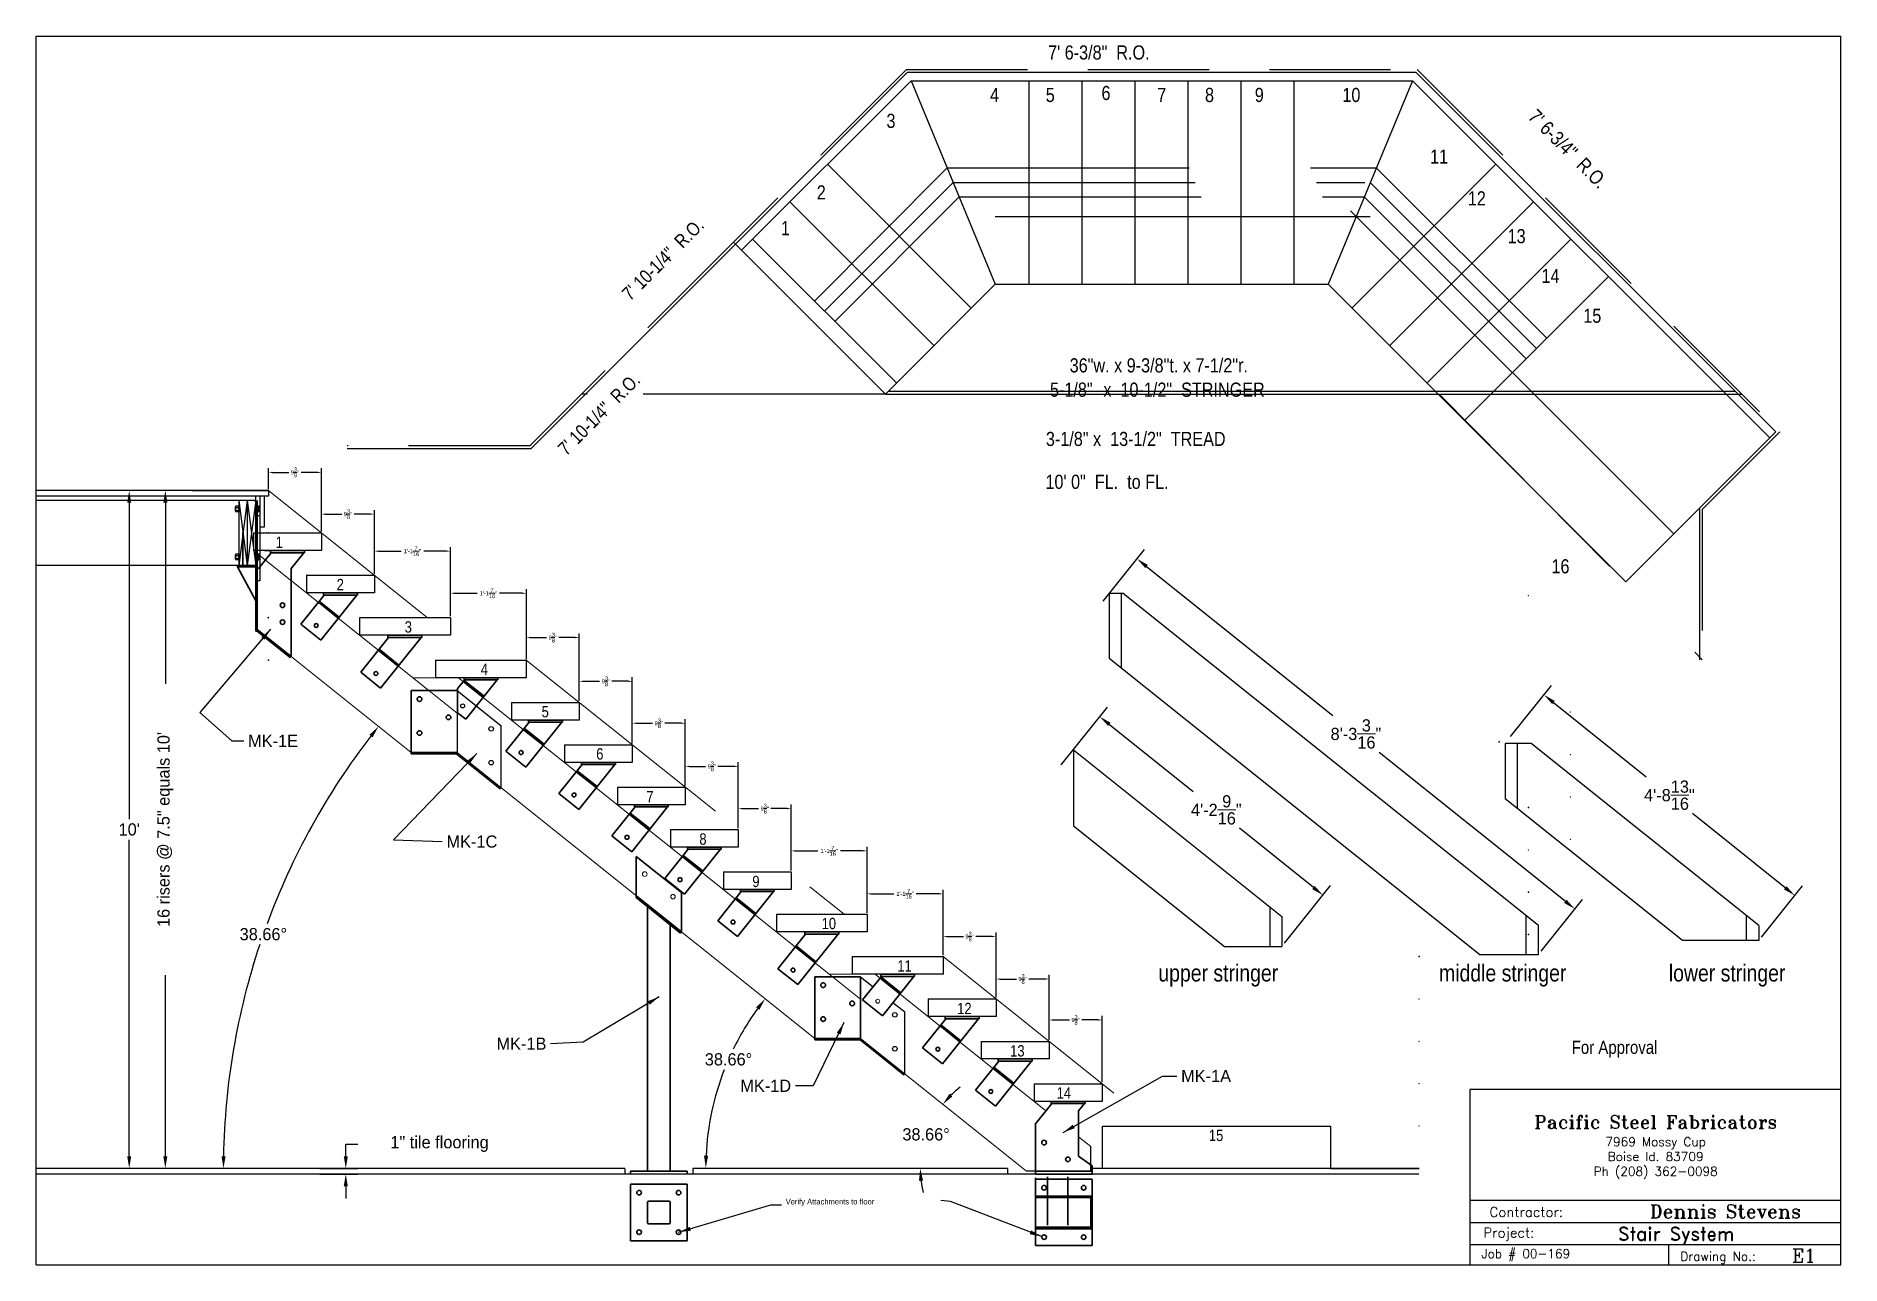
# Paper-space layout 'Sheet E1' of a CAD drawing. Extents: x 0 to 34.5, y 0 to 23.5.
# The model-space entities are those that its viewports show. They can reach past a viewport. Long polylines and large blocks are cut down to what shows.
import ezdxf

# ---------------------------------------------------------------- set-up
doc = ezdxf.new("R2010")
doc.units = 0
doc.header["$LTSCALE"] = 2
doc.header["$MEASUREMENT"] = 0
for name, pattern in [('CENTER', [2, 1.25, -0.25, 0.25, -0.25]), ('DASHDOTX2', [2, 1, -0.5, 0, -0.5]), ('DASHED', [0.75, 0.5, -0.25]), ('HIDDEN', [0.375, 0.25, -0.125]), ('PHANTOM', [2.5, 1.25, -0.25, 0.25, -0.25, 0.25, -0.25])]:
    doc.linetypes.add(name, pattern=pattern)
doc.layers.get('0').update_dxf_attribs({"linetype": 'CONTINUOUS'})
for name, color, linetype in [('BORDERS', 5, 'CONTINUOUS'), ('STAIRDETAIL', 7, 'CONTINUOUS'), ('STAIRTREADS', 6, 'CONTINUOUS'), ('TITLE', 4, 'CONTINUOUS')]:
    doc.layers.add(name, color=color, linetype=linetype)
for name, color, linetype, lineweight in [('Glb stringer', 7, 'CONTINUOUS', 18), ('Grid Verticle', 120, 'CONTINUOUS', 18), ('Stair_dimentions', 5, 'CONTINUOUS', 15), ('Stair_Steel', 5, 'CONTINUOUS', 35), ('Stairclips', 1, 'CONTINUOUS', 35)]:
    doc.layers.add(name, color=color, linetype=linetype, lineweight=lineweight)
doc.layers.get('0').off()
doc.layers.get('0').freeze()
doc.styles.add('ARCHENT', font='technical.ttf')
doc.dimstyles.get("Standard").update_dxf_attribs({"dimtxt": 0.18, "dimasz": 0.18, "dimexe": 0.18, "dimexo": 0.0625, "dimgap": 0.09, "dimtad": 0, "dimtih": 1, "dimtoh": 1, "dimdec": 4, "dimzin": 0, "dimdsep": 46, "dimtxsty": 'Standard', "dimcen": 0.09, "dimadec": 0, "dimazin": 0, "dimtfac": 1, "dimtdec": 4, "dimtofl": 0, "dimtmove": 0, "dimatfit": 3, "dimfxl": 1, "dimtolj": 1, "dimtzin": 0, "dimarcsym": 0})

psp = doc.layouts.new('Sheet E1')

# ---------------------------------------------------------------- texts
at = {"layer": 'Stair_dimentions', "linetype": 'Continuous', "insert": (29.354, 4.286), "char_height": 0.25, "attachment_point": 1, "style": 'ARCHENT'}
psp.add_mtext('For Approval', dxfattribs=at)
at = {"layer": 'TITLE'}
for s, insert, char_height, width, attachment_point in [('{\\Fromant.shx;Pacific Steel Fabricators \\P\\H0.6792x;7969 Mossy Cup\\PBoise Id. 83709\\PPh (208) 362-0098}', (30.959, 2.253), 0.25, 5.9375, 5), ('\\Fromanc.shx;Contractor:', (28.486, 1.012), 0.1875, 3.875, 5), ('{\\Fromant.shx;Dennis Stevens}', (30.849, 1.152), 0.25588, 5.375, 1), ('\\Fromanc.shx;Project:', (27.665, 0.71), 0.1875, 9.8125, 1), ('{\\Fromand.shx;Stair System}', (30.24, 0.723), 0.25588, 5.375, 1), ('{\\Fromanc.shx;Job # 00-169}', (27.63, 0.3), 0.1698, 4.6875, 1), ('\\Fromanc.shx;Drawing No.:', (31.43, 0.249), 0.16994, 2.5625, 1), ('{\\Fromanc.shx;E1}', (33.568, 0.309), 0.25492, 2.5625, 1)]:
    psp.add_mtext(s, dxfattribs=dict(at, insert=insert, char_height=char_height, width=width, attachment_point=attachment_point))

msp = doc.modelspace()

# ---------------------------------------------------------------- texts
at = {"layer": 'Glb stringer', "linetype": 'Continuous', "char_height": 3, "attachment_point": 1, "style": 'ARCHENT'}
for s, insert in [('upper stringer', (357.76299, -584.16665)), ('middle stringer', (407.4273, -584.16665)), ('lower stringer', (448.09362, -584.16665))]:
    msp.add_mtext(s, dxfattribs=dict(at, insert=insert))
at = {"layer": 'Stair_dimentions', "linetype": 'Continuous'}
for s, insert, char_height, attachment_point in [('MK-1E', (196.69921, -543.49151), 2.16, 1), ('MK-1C', (231.80753, -561.31397), 2.16, 1), ('MK-1B', (249.47775, -599.25776), 2.16, 9), ('MK-1A', (361.79711, -602.81744), 2.16, 1), ('MK-1D', (292.77852, -606.7092), 2.16, 9), ('Verify Attachments to floor', (291.81748, -625.63586), 1, 1)]:
    msp.add_mtext(s, dxfattribs=dict(at, insert=insert, char_height=char_height, attachment_point=attachment_point))
at = {"layer": 'STAIRDETAIL', "color": 7, "linetype": 'Continuous', "char_height": 2.5, "attachment_point": 1, "style": 'ARCHENT'}
for s, insert in [('7\' 6-3/8"  R.O.', (338.25263, -421.45668)), ('36"w. x 9-3/8"t. x 7-1/2"r.', (342.07235, -476.84645)), ('5-1/8"\\H6; \\H2.5;x  10-1/2"  STRINGER', (338.58268, -481.14719)), ('\\C7;3-1/8" x  13-1/2"  TREAD', (337.86534, -489.86846)), ('10\' 0"  FL.  to FL.', (337.78462, -497.4606))]:
    msp.add_mtext(s, dxfattribs=dict(at, insert=insert))
at = {"layer": 'STAIRDETAIL', "color": 7, "linetype": 'Continuous', "char_height": 2.5, "width": 11.25, "attachment_point": 1, "style": 'ARCHENT'}
for s, insert in [('4', (327.97076, -428.97983)), ('5', (337.8352, -428.97983)), ('6', (347.69964, -428.62779)), ('7', (357.56408, -428.97983)), ('8', (366.01931, -428.97983)), ('9', (374.82685, -428.97983)), ('10', (390.3281, -428.97983)), ('3', (309.65109, -433.55641)), ('11', (405.82937, -439.8932)), ('2', (297.32055, -446.23)), ('12', (412.52309, -447.28613)), ('1', (290.97912, -452.5668)), ('13', (419.56912, -453.97497)), ('14', (425.55825, -461.01586)), ('15', (432.95657, -468.05674)), ('16', (427.31976, -512.41432))]:
    msp.add_mtext(s, dxfattribs=dict(at, insert=insert))
at = {"layer": 'STAIRDETAIL', "color": 7, "linetype": 'Continuous', "attachment_point": 1, "style": 'ARCHENT'}
for s, insert, char_height, rotation in [('7\' 6-3/4"  R.O.', (424.77345, -432.53868), 2.5, 315), ('7\' 10-1/4"  R.O.', (262.60783, -465.09965), 2.4, 45), ('7\' 10-1/4"  R.O.', (251.29102, -492.52287), 2.4, 45)]:
    msp.add_mtext(s, dxfattribs=dict(at, insert=insert, char_height=char_height, rotation=rotation))
at = {"layer": 'STAIRDETAIL', "linetype": 'Continuous', "char_height": 2, "width": 15.8125, "attachment_point": 1, "style": 'ARCHENT'}
for s, insert in [('1', (201.56982, -508.40221)), ('2', (212.36926, -515.90221)), ('3', (224.40025, -523.40221)), ('4', (237.85588, -530.90221)), ('5', (248.6319, -538.40221)), ('6', (258.29218, -545.8766)), ('7', (267.16961, -553.44992)), ('8', (276.54461, -560.94992)), ('9', (285.91961, -568.44992)), ('10', (298.18338, -575.90221)), ('11', (311.57651, -583.40221)), ('12', (322.16366, -590.94992)), ('13', (331.53866, -598.44992)), ('14', (339.76401, -605.90221)), ('15', (366.70656, -613.40221))]:
    msp.add_mtext(s, dxfattribs=dict(at, insert=insert))

# ---------------------------------------------------------------- blocks, each defined once
blk = doc.blocks.new('*D352')
at = {"layer": 'Stair_dimentions', "color": 0, "linetype": 'Continuous', "lineweight": -2}
for p, q in [((199.54, -500.26), (173.5, -500.26)), ((175.66, -502.42), (175.66, -558.43)), ((175.66, -618.1), (175.66, -562.09)), ((199.54, -620.26), (173.5, -620.26))]:
    blk.add_line(p, q, dxfattribs=at)
at = {"layer": 'Stair_dimentions', "color": 0, "linetype": 'Continuous'}
for points in [[(175.3, -502.42), (176.02, -502.42), (175.66, -500.26)], [(175.3, -618.1), (176.02, -618.1), (175.66, -620.26)]]:
    blk.add_solid(points, dxfattribs=at)
at = {"layer": 'Stair_dimentions', "color": 0, "linetype": 'Continuous', "insert": (175.66, -560.26), "char_height": 2.16, "attachment_point": 5}
blk.add_mtext("\\A1;10'", dxfattribs=at)
blk = doc.blocks.new('Hex Nut ½ in. -side')
for p, q in [((0, -0.32), (0, 0.32)), ((0.03, 0.22), (0.42, 0.22)), ((0.45, 0.32), (0.45, -0.32)), ((0.03, -0.22), (0.42, -0.22))]:
    blk.add_line(p, q)
for points in [[(0.03, 0.43), (0.42, 0.43)], [(0.42, -0.43), (0.03, -0.43)]]:
    blk.add_lwpolyline(points)
for centre, radius, start, end in [((0.21, 0.32), 0.21, 149.0201, 210.9799), ((0.8, 0), 0.796, 164.2217, 195.7782), ((0.24, 0.32), 0.21, 329.0201, 30.9799), ((-0.35, 0), 0.796, 344.2218, 15.7782), ((0.21, -0.32), 0.21, 149.0201, 210.9799), ((0.24, -0.32), 0.21, 329.0201, 30.9799)]:
    blk.add_arc(centre, radius, start, end)
blk = doc.blocks.new('*D389')
at = {"layer": 'Stair_dimentions', "color": 0, "linetype": 'Continuous', "lineweight": -2}
for start, end in [(127.7319, 134.5361), (186.8041, 193.6082)]:
    blk.add_arc((333.83, -620.26), 18.2, start, end, dxfattribs=at)
at = {"layer": 'Stair_dimentions', "color": 0, "linetype": 'Continuous'}
for points in [[(321.33, -607.53), (320.8, -607.05), (319.62, -608.89)], [(315.4, -622.44), (316.12, -622.4), (315.63, -620.26)]]:
    blk.add_solid(points, dxfattribs=at)
at = {"layer": 'Stair_dimentions', "color": 0, "linetype": 'Continuous', "insert": (316.66, -614.24), "char_height": 2.16, "attachment_point": 5}
blk.add_mtext('\\A1;38.66°', dxfattribs=at)
blk = doc.blocks.new('*D390')
at = {"layer": 'Stair_dimentions', "color": 0, "linetype": 'Continuous', "lineweight": -2}
for start, end in [(143.9229, 153.9422), (158.7214, 177.4173)]:
    blk.add_arc((325.6, -620.18), 47.92, start, end, dxfattribs=at)
at = {"layer": 'Stair_dimentions', "color": 0, "linetype": 'Continuous'}
for points in [[(286.58, -591.74), (287.16, -592.18), (288.18, -590.25)], [(278.09, -618.03), (277.37, -618.02), (277.68, -620.18)]]:
    blk.add_solid(points, dxfattribs=at)
at = {"layer": 'Stair_dimentions', "color": 0, "linetype": 'Continuous', "insert": (281.7, -600.96), "char_height": 2.16, "attachment_point": 5}
blk.add_mtext('\\A1;38.66°', dxfattribs=at)
blk = doc.blocks.new('*D412')
at = {"layer": 'Stair_dimentions', "color": 0, "linetype": 'Continuous', "lineweight": -2}
for start, end in [(142.3283, 159.7805), (161.5549, 179.0119)]:
    blk.add_arc((317.57, -620.26), 125.25, start, end, dxfattribs=at)
at = {"layer": 'Stair_dimentions', "color": 0, "linetype": 'Continuous'}
for points in [[(218.16, -543.5), (218.72, -543.94), (219.77, -542.02)], [(192.71, -618.11), (191.99, -618.1), (192.33, -620.26)]]:
    blk.add_solid(points, dxfattribs=at)
at = {"layer": 'Stair_dimentions', "color": 0, "linetype": 'Continuous', "insert": (199.39, -578.8), "char_height": 2.16, "attachment_point": 5}
blk.add_mtext('\\A1;38.66°', dxfattribs=at)
blk = doc.blocks.new('*D413')
at = {"layer": 'Stair_dimentions', "color": 0, "linetype": 'Continuous', "lineweight": -2}
for p, q in [((213.98, -618.1), (213.98, -615.94)), ((213.98, -615.94), (216.14, -615.94)), ((209.4, -620.26), (216.14, -620.26)), ((209.4, -621.26), (216.14, -621.26)), ((213.98, -623.42), (213.98, -625.58))]:
    blk.add_line(p, q, dxfattribs=at)
at = {"layer": 'Stair_dimentions', "color": 0, "linetype": 'Continuous'}
for points in [[(213.62, -618.1), (214.34, -618.1), (213.98, -620.26)], [(213.62, -623.42), (214.34, -623.42), (213.98, -621.26)]]:
    blk.add_solid(points, dxfattribs=at)
at = {"layer": 'Stair_dimentions', "color": 0, "linetype": 'Continuous', "insert": (230.57, -615.94), "char_height": 2.16, "attachment_point": 5}
blk.add_mtext('\\A1;1" tile flooring', dxfattribs=at)
blk = doc.blocks.new('*D414')
at = {"layer": 'Stair_dimentions', "color": 0, "linetype": 'Continuous', "lineweight": -2}
for p, q in [((185.77, -500.26), (179.89, -500.26)), ((182.05, -502.42), (182.05, -534.49)), ((182.05, -618.1), (182.05, -586.03)), ((185.77, -620.26), (179.89, -620.26))]:
    blk.add_line(p, q, dxfattribs=at)
at = {"layer": 'Stair_dimentions', "color": 0, "linetype": 'Continuous'}
for points in [[(181.69, -502.42), (182.41, -502.42), (182.05, -500.26)], [(181.69, -618.1), (182.41, -618.1), (182.05, -620.26)]]:
    blk.add_solid(points, dxfattribs=at)
at = {"layer": 'Stair_dimentions', "color": 0, "linetype": 'Continuous', "insert": (182.05, -560.26), "char_height": 2.16, "attachment_point": 5, "rotation": 90}
blk.add_mtext('\\A1;16 risers @ 7.5" equals 10\'', dxfattribs=at)
blk = doc.blocks.new('*D415')
at = {"layer": 'Grid Verticle', "color": 0, "linetype": 'Continuous', "lineweight": -2}
for p, q in [((338.42, -597.51), (338.42, -593.26)), ((339.14, -593.98), (342.02, -593.98)), ((347.08, -593.98), (344.2, -593.98)), ((347.8, -605.01), (347.8, -593.26))]:
    blk.add_line(p, q, dxfattribs=at)
at = {"layer": 'Grid Verticle', "color": 0, "linetype": 'Continuous'}
for points in [[(339.14, -593.86), (339.14, -594.1), (338.42, -593.98)], [(347.08, -593.86), (347.08, -594.1), (347.8, -593.98)]]:
    blk.add_solid(points, dxfattribs=at)
at = {"layer": 'Grid Verticle', "color": 0, "linetype": 'Continuous', "insert": (343.11, -593.98), "char_height": 0.72, "attachment_point": 5}
blk.add_mtext('\\A1;9{\\H1.000000x;\\S3/8;}"', dxfattribs=at)
blk = doc.blocks.new('*D416')
at = {"layer": 'Grid Verticle', "color": 0, "linetype": 'Continuous', "lineweight": -2}
for p, q in [((329.05, -590.01), (329.05, -586.01)), ((329.77, -586.73), (332.64, -586.73)), ((337.7, -586.73), (334.82, -586.73)), ((338.42, -597.51), (338.42, -586.01))]:
    blk.add_line(p, q, dxfattribs=at)
at = {"layer": 'Grid Verticle', "color": 0, "linetype": 'Continuous'}
for points in [[(329.77, -586.61), (329.77, -586.85), (329.05, -586.73)], [(337.7, -586.61), (337.7, -586.85), (338.42, -586.73)]]:
    blk.add_solid(points, dxfattribs=at)
at = {"layer": 'Grid Verticle', "color": 0, "linetype": 'Continuous', "insert": (333.73, -586.73), "char_height": 0.72, "attachment_point": 5}
blk.add_mtext('\\A1;9{\\H1.000000x;\\S3/8;}"', dxfattribs=at)
blk = doc.blocks.new('*D417')
at = {"layer": 'Grid Verticle', "color": 0, "linetype": 'Continuous', "lineweight": -2}
for p, q in [((319.67, -582.51), (319.67, -578.49)), ((320.39, -579.21), (323.27, -579.21)), ((328.33, -579.21), (325.45, -579.21)), ((329.05, -590.01), (329.05, -578.49))]:
    blk.add_line(p, q, dxfattribs=at)
at = {"layer": 'Grid Verticle', "color": 0, "linetype": 'Continuous'}
for points in [[(320.39, -579.09), (320.39, -579.33), (319.67, -579.21)], [(328.33, -579.09), (328.33, -579.33), (329.05, -579.21)]]:
    blk.add_solid(points, dxfattribs=at)
at = {"layer": 'Grid Verticle', "color": 0, "linetype": 'Continuous', "insert": (324.36, -579.21), "char_height": 0.72, "attachment_point": 5}
blk.add_mtext('\\A1;9{\\H1.000000x;\\S3/8;}"', dxfattribs=at)
blk = doc.blocks.new('*D418')
at = {"layer": 'Grid Verticle', "color": 0, "linetype": 'Continuous', "lineweight": -2}
for p, q in [((306.21, -575.01), (306.21, -570.93)), ((306.93, -571.65), (310.95, -571.65)), ((318.95, -571.65), (314.93, -571.65)), ((319.67, -582.51), (319.67, -570.93))]:
    blk.add_line(p, q, dxfattribs=at)
at = {"layer": 'Grid Verticle', "color": 0, "linetype": 'Continuous'}
for points in [[(306.93, -571.53), (306.93, -571.77), (306.21, -571.65)], [(318.95, -571.53), (318.95, -571.77), (319.67, -571.65)]]:
    blk.add_solid(points, dxfattribs=at)
at = {"layer": 'Grid Verticle', "color": 0, "linetype": 'Continuous', "insert": (312.94, -571.65), "char_height": 0.72, "attachment_point": 5}
blk.add_mtext('\\A1;1\'-1{\\H1.000000x;\\S7/16;}"', dxfattribs=at)
blk = doc.blocks.new('*D419')
at = {"layer": 'Grid Verticle', "color": 0, "linetype": 'Continuous', "lineweight": -2}
for p, q in [((292.8, -567.51), (292.8, -563.33)), ((293.52, -564.05), (297.52, -564.05)), ((305.49, -564.05), (301.5, -564.05)), ((306.21, -575.01), (306.21, -563.33))]:
    blk.add_line(p, q, dxfattribs=at)
at = {"layer": 'Grid Verticle', "color": 0, "linetype": 'Continuous'}
for points in [[(293.52, -563.93), (293.52, -564.17), (292.8, -564.05)], [(305.49, -563.93), (305.49, -564.17), (306.21, -564.05)]]:
    blk.add_solid(points, dxfattribs=at)
at = {"layer": 'Grid Verticle', "color": 0, "linetype": 'Continuous', "insert": (299.51, -564.05), "char_height": 0.72, "attachment_point": 5}
blk.add_mtext('\\A1;1\'-1{\\H1.000000x;\\S7/16;}"', dxfattribs=at)
blk = doc.blocks.new('*D420')
at = {"layer": 'Grid Verticle', "color": 0, "linetype": 'Continuous', "lineweight": -2}
for p, q in [((283.43, -560.01), (283.43, -555.84)), ((284.15, -556.56), (287.02, -556.56)), ((292.08, -556.56), (289.2, -556.56)), ((292.8, -567.51), (292.8, -555.84))]:
    blk.add_line(p, q, dxfattribs=at)
at = {"layer": 'Grid Verticle', "color": 0, "linetype": 'Continuous'}
for points in [[(284.15, -556.44), (284.15, -556.68), (283.43, -556.56)], [(292.08, -556.44), (292.08, -556.68), (292.8, -556.56)]]:
    blk.add_solid(points, dxfattribs=at)
at = {"layer": 'Grid Verticle', "color": 0, "linetype": 'Continuous', "insert": (288.11, -556.56), "char_height": 0.72, "attachment_point": 5}
blk.add_mtext('\\A1;9{\\H1.000000x;\\S3/8;}"', dxfattribs=at)
blk = doc.blocks.new('*D421')
at = {"layer": 'Grid Verticle', "color": 0, "linetype": 'Continuous', "lineweight": -2}
for p, q in [((274.05, -552.51), (274.05, -548.37)), ((274.77, -549.09), (277.65, -549.09)), ((282.71, -549.09), (279.83, -549.09)), ((283.43, -560.01), (283.43, -548.37))]:
    blk.add_line(p, q, dxfattribs=at)
at = {"layer": 'Grid Verticle', "color": 0, "linetype": 'Continuous'}
for points in [[(274.77, -548.97), (274.77, -549.21), (274.05, -549.09)], [(282.71, -548.97), (282.71, -549.21), (283.43, -549.09)]]:
    blk.add_solid(points, dxfattribs=at)
at = {"layer": 'Grid Verticle', "color": 0, "linetype": 'Continuous', "insert": (278.74, -549.09), "char_height": 0.72, "attachment_point": 5}
blk.add_mtext('\\A1;9{\\H1.000000x;\\S3/8;}"', dxfattribs=at)
blk = doc.blocks.new('*D422')
at = {"layer": 'Grid Verticle', "color": 0, "linetype": 'Continuous', "lineweight": -2}
for p, q in [((264.68, -545.01), (264.68, -540.73)), ((265.4, -541.45), (268.27, -541.45)), ((273.33, -541.45), (270.45, -541.45)), ((274.05, -552.51), (274.05, -540.73))]:
    blk.add_line(p, q, dxfattribs=at)
at = {"layer": 'Grid Verticle', "color": 0, "linetype": 'Continuous'}
for points in [[(265.4, -541.33), (265.4, -541.57), (264.68, -541.45)], [(273.33, -541.33), (273.33, -541.57), (274.05, -541.45)]]:
    blk.add_solid(points, dxfattribs=at)
at = {"layer": 'Grid Verticle', "color": 0, "linetype": 'Continuous', "insert": (269.36, -541.45), "char_height": 0.72, "attachment_point": 5}
blk.add_mtext('\\A1;9{\\H1.000000x;\\S3/8;}"', dxfattribs=at)
blk = doc.blocks.new('*D423')
at = {"layer": 'Grid Verticle', "color": 0, "linetype": 'Continuous', "lineweight": -2}
for p, q in [((255.3, -537.51), (255.3, -533.31)), ((264.68, -545.01), (264.68, -533.31)), ((256.02, -534.03), (258.9, -534.03)), ((263.96, -534.03), (261.08, -534.03))]:
    blk.add_line(p, q, dxfattribs=at)
at = {"layer": 'Grid Verticle', "color": 0, "linetype": 'Continuous'}
for points in [[(256.02, -533.91), (256.02, -534.15), (255.3, -534.03)], [(263.96, -533.91), (263.96, -534.15), (264.68, -534.03)]]:
    blk.add_solid(points, dxfattribs=at)
at = {"layer": 'Grid Verticle', "color": 0, "linetype": 'Continuous', "insert": (259.99, -534.03), "char_height": 0.72, "attachment_point": 5}
blk.add_mtext('\\A1;9{\\H1.000000x;\\S3/8;}"', dxfattribs=at)
blk = doc.blocks.new('*D424')
at = {"layer": 'Grid Verticle', "color": 0, "linetype": 'Continuous', "lineweight": -2}
for p, q in [((245.93, -530.01), (245.93, -525.57)), ((246.65, -526.29), (249.52, -526.29)), ((254.58, -526.29), (251.7, -526.29)), ((255.3, -537.51), (255.3, -525.57))]:
    blk.add_line(p, q, dxfattribs=at)
at = {"layer": 'Grid Verticle', "color": 0, "linetype": 'Continuous'}
for points in [[(246.65, -526.17), (246.65, -526.41), (245.93, -526.29)], [(254.58, -526.17), (254.58, -526.41), (255.3, -526.29)]]:
    blk.add_solid(points, dxfattribs=at)
at = {"layer": 'Grid Verticle', "color": 0, "linetype": 'Continuous', "insert": (250.61, -526.29), "char_height": 0.72, "attachment_point": 5}
blk.add_mtext('\\A1;9{\\H1.000000x;\\S3/8;}"', dxfattribs=at)
blk = doc.blocks.new('*D425')
at = {"layer": 'Grid Verticle', "color": 0, "linetype": 'Continuous', "lineweight": -2}
for p, q in [((232.49, -522.51), (232.49, -517.72)), ((233.21, -518.44), (237.22, -518.44)), ((245.21, -518.44), (241.2, -518.44)), ((245.93, -530.01), (245.93, -517.72))]:
    blk.add_line(p, q, dxfattribs=at)
at = {"layer": 'Grid Verticle', "color": 0, "linetype": 'Continuous'}
for points in [[(233.21, -518.32), (233.21, -518.56), (232.49, -518.44)], [(245.21, -518.32), (245.21, -518.56), (245.93, -518.44)]]:
    blk.add_solid(points, dxfattribs=at)
at = {"layer": 'Grid Verticle', "color": 0, "linetype": 'Continuous', "insert": (239.21, -518.44), "char_height": 0.72, "attachment_point": 5}
blk.add_mtext('\\A1;1\'-1{\\H1.000000x;\\S7/16;}"', dxfattribs=at)
blk = doc.blocks.new('*D426')
at = {"layer": 'Grid Verticle', "color": 0, "linetype": 'Continuous', "lineweight": -2}
for p, q in [((219.04, -515.01), (219.04, -510.27)), ((232.49, -522.51), (232.49, -510.27)), ((219.76, -510.99), (223.78, -510.99)), ((231.77, -510.99), (227.76, -510.99))]:
    blk.add_line(p, q, dxfattribs=at)
at = {"layer": 'Grid Verticle', "color": 0, "linetype": 'Continuous'}
for points in [[(219.76, -510.87), (219.76, -511.11), (219.04, -510.99)], [(231.77, -510.87), (231.77, -511.11), (232.49, -510.99)]]:
    blk.add_solid(points, dxfattribs=at)
at = {"layer": 'Grid Verticle', "color": 0, "linetype": 'Continuous', "insert": (225.77, -510.99), "char_height": 0.72, "attachment_point": 5}
blk.add_mtext('\\A1;1\'-1{\\H1.000000x;\\S7/16;}"', dxfattribs=at)
blk = doc.blocks.new('*D427')
at = {"layer": 'Grid Verticle', "color": 0, "linetype": 'Continuous', "lineweight": -2}
for p, q in [((209.66, -507.51), (209.66, -503.71)), ((210.38, -504.43), (213.26, -504.43)), ((218.32, -504.43), (215.44, -504.43)), ((219.04, -515.01), (219.04, -503.71))]:
    blk.add_line(p, q, dxfattribs=at)
at = {"layer": 'Grid Verticle', "color": 0, "linetype": 'Continuous'}
for points in [[(210.38, -504.31), (210.38, -504.55), (209.66, -504.43)], [(218.32, -504.31), (218.32, -504.55), (219.04, -504.43)]]:
    blk.add_solid(points, dxfattribs=at)
at = {"layer": 'Grid Verticle', "color": 0, "linetype": 'Continuous', "insert": (214.35, -504.43), "char_height": 0.72, "attachment_point": 5}
blk.add_mtext('\\A1;9{\\H1.000000x;\\S3/8;}"', dxfattribs=at)
blk = doc.blocks.new('*D428')
at = {"layer": 'Grid Verticle', "color": 0, "linetype": 'Continuous', "lineweight": -2}
for p, q in [((200.29, -500.01), (200.29, -496.32)), ((201.01, -497.04), (203.89, -497.04)), ((208.94, -497.04), (206.07, -497.04)), ((209.66, -507.51), (209.66, -496.32))]:
    blk.add_line(p, q, dxfattribs=at)
at = {"layer": 'Grid Verticle', "color": 0, "linetype": 'Continuous'}
for points in [[(201.01, -496.92), (201.01, -497.16), (200.29, -497.04)], [(208.94, -496.92), (208.94, -497.16), (209.66, -497.04)]]:
    blk.add_solid(points, dxfattribs=at)
at = {"layer": 'Grid Verticle', "color": 0, "linetype": 'Continuous', "insert": (204.98, -497.04), "char_height": 0.72, "attachment_point": 5}
blk.add_mtext('\\A1;9{\\H1.000000x;\\S3/8;}"', dxfattribs=at)
blk = doc.blocks.new('*D435')
at = {"layer": 'Stair_dimentions', "color": 0, "linetype": 'Continuous', "lineweight": -2}
for p, q in [((420.09, -543.82), (427.35, -534.75)), ((427.69, -537.78), (444.1, -550.91)), ((468.69, -570.58), (452.28, -557.45)), ((464.47, -579.31), (471.72, -570.24))]:
    blk.add_line(p, q, dxfattribs=at)
at = {"layer": 'Stair_dimentions', "color": 0, "linetype": 'Continuous'}
for points in [[(427.91, -537.5), (427.46, -538.06), (426, -536.43)], [(468.91, -570.3), (468.46, -570.86), (470.38, -571.93)]]:
    blk.add_solid(points, dxfattribs=at)
at = {"layer": 'Stair_dimentions', "color": 0, "linetype": 'Continuous', "insert": (448.19, -554.18), "char_height": 2.16, "attachment_point": 5}
blk.add_mtext('\\A1;4\'-8{\\H1.000000x;\\S13/16;}"', dxfattribs=at)
blk = doc.blocks.new('*D436')
at = {"layer": 'Stair_dimentions', "color": 0, "linetype": 'Continuous', "lineweight": -2}
for p, q in [((340.59, -548.83), (348.76, -538.62)), ((349.1, -541.65), (363.92, -553.51)), ((385.2, -570.53), (372.1, -560.05)), ((380.06, -580.41), (388.23, -570.19))]:
    blk.add_line(p, q, dxfattribs=at)
at = {"layer": 'Stair_dimentions', "color": 0, "linetype": 'Continuous'}
for points in [[(349.32, -541.37), (348.87, -541.93), (347.41, -540.3)], [(385.42, -570.25), (384.97, -570.81), (386.89, -571.88)]]:
    blk.add_solid(points, dxfattribs=at)
at = {"layer": 'Stair_dimentions', "color": 0, "linetype": 'Continuous', "insert": (368.01, -556.78), "char_height": 2.16, "attachment_point": 5}
blk.add_mtext('\\A1;4\'-2{\\H1.000000x;\\S9/16;}"', dxfattribs=at)
blk = doc.blocks.new('*D437')
at = {"layer": 'Stair_dimentions', "color": 0, "linetype": 'Continuous', "lineweight": -2}
for p, q in [((348.02, -519.82), (355.34, -510.67)), ((355.68, -513.7), (388.63, -540.07)), ((429.76, -572.97), (396.81, -546.61)), ((425.48, -581.78), (432.8, -572.63))]:
    blk.add_line(p, q, dxfattribs=at)
at = {"layer": 'Stair_dimentions', "color": 0, "linetype": 'Continuous'}
for points in [[(355.9, -513.42), (355.45, -513.98), (353.99, -512.35)], [(429.99, -572.69), (429.54, -573.25), (431.45, -574.32)]]:
    blk.add_solid(points, dxfattribs=at)
at = {"layer": 'Stair_dimentions', "color": 0, "linetype": 'Continuous', "insert": (392.72, -543.34), "char_height": 2.16, "attachment_point": 5}
blk.add_mtext('\\A1;8\'-3{\\H1.000000x;\\S3/16;}"', dxfattribs=at)

# ---------------------------------------------------------------- dimensions: what is measured, and where the dimension line sits
at = {"layer": 'Grid Verticle', "linetype": 'Continuous'}
for base, p1, p2, picture, middle in [((200.28869, -497.03515), (209.66369, -507.76194), (200.28869, -500.26194), '*D428', (204.97619, -497.03515)), ((209.66369, -504.43234), (219.03869, -515.26194), (209.66369, -507.76194), '*D427', (214.35119, -504.43234)), ((219.03869, -510.99282), (232.49411, -522.76194), (219.03869, -515.26194), '*D426', (225.7664, -510.99282)), ((232.49411, -518.43804), (245.92632, -530.26194), (232.49411, -522.76194), '*D425', (239.21022, -518.43804)), ((245.92632, -526.29175), (255.30132, -537.76194), (245.92632, -530.26194), '*D424', (250.61382, -526.29175)), ((255.30132, -534.02517), (264.67632, -545.26194), (255.30132, -537.76194), '*D423', (259.98882, -534.02517)), ((264.67632, -541.45009), (274.05132, -552.76194), (264.67632, -545.26194), '*D422', (269.36382, -541.45009)), ((274.05132, -549.08744), (283.42632, -560.26194), (274.05132, -552.76194), '*D421', (278.73882, -549.08744)), ((283.42632, -556.55813), (292.80132, -567.76194), (283.42632, -560.26194), '*D420', (288.11382, -556.55813)), ((292.80132, -564.05139), (306.21474, -575.26194), (292.80132, -567.76194), '*D419', (299.50803, -564.05139)), ((306.21474, -571.64823), (319.67038, -582.76194), (306.21474, -575.26194), '*D418', (312.94256, -571.64823)), ((319.67038, -579.21398), (329.04538, -590.26194), (319.67038, -582.76194), '*D417', (324.35788, -579.21398)), ((329.04538, -586.72979), (338.42038, -597.76194), (329.04538, -590.26194), '*D416', (333.73288, -586.72979)), ((338.42038, -593.98287), (347.79538, -605.26194), (338.42038, -597.76194), '*D415', (343.10788, -593.98287))]:
    dim = msp.add_linear_dim(base=base, p1=p1, p2=p2, dimstyle='Standard', override={"dimscale": 4, "dimgap": 0.0625, "dimlunit": 4, "dimadec": 2, "dimtmove": 1}, dxfattribs=at)
    dim.commit()
    dim.dimension.update_dxf_attribs({"geometry": picture, "text_midpoint": middle})
at = {"layer": 'Stair_dimentions', "linetype": 'Continuous'}
dim = msp.add_linear_dim(base=(182.0531, -620.26194), p1=(186.51801, -500.26194), p2=(186.51801, -620.26194), angle=90, text='16 risers @ 7.5" equals <>', dimstyle='Standard', override={"dimscale": 12, "dimgap": 0.0625, "dimlunit": 4, "dimadec": 2}, dxfattribs=at)
dim.commit()
dim.dimension.update_dxf_attribs({"geometry": '*D414', "text_midpoint": (182.0531, -560.26194), "text_rotation": 90})
dim = msp.add_linear_dim(base=(175.65732, -620.26194), p1=(200.28869, -500.26194), p2=(200.28869, -620.26194), angle=90, dimstyle='Standard', override={"dimscale": 12, "dimgap": 0.0625, "dimlunit": 4, "dimadec": 2}, dxfattribs=at)
dim.commit()
dim.dimension.update_dxf_attribs({"geometry": '*D352', "text_midpoint": (175.65732, -560.26194)})
for p1, p2, distance, picture, middle in [((425.00962, -582.37028), (347.54938, -520.40209), -10.3086, '*D437', (392.71923, -543.33652)), ((463.99945, -579.90022), (419.62577, -544.40127), -10.20605, '*D435', (448.18828, -554.18116))]:
    dim = msp.add_aligned_dim(p1=p1, p2=p2, distance=distance, dimstyle='Standard', override={"dimscale": 12, "dimgap": 0.0625, "dimlunit": 4, "dimadec": 2}, dxfattribs=at)
    dim.commit()
    dim.dimension.update_dxf_attribs({"geometry": picture, "text_midpoint": middle})
dim = msp.add_angular_dim_2l(base=(204.78709, -565.80356), line1=((263.37401, -620.26194), (153.93421, -620.26194)), line2=((204.28869, -529.6335), (225.52549, -546.62295)), dimstyle='Standard', override={"dimscale": 12, "dimgap": 0.0625, "dimlunit": 4, "dimadec": 2}, dxfattribs=at)
dim.commit()
dim.dimension.update_dxf_attribs({"geometry": '*D412', "text_midpoint": (199.38821, -578.80452)})
dim = msp.add_linear_dim(base=(347.41177, -540.30191), p1=(379.59213, -580.99723), p2=(340.11859, -549.41839), angle=141.34019, dimstyle='Standard', override={"dimscale": 12, "dimgap": 0.0625, "dimlunit": 4, "dimadec": 2}, dxfattribs=at)
dim.commit()
dim.dimension.update_dxf_attribs({"geometry": '*D436', "text_midpoint": (368.01128, -556.78153), "dimtype": 161})
for base, line1, line2, picture, middle in [((278.88574, -609.49489), ((233.66313, -546.63232), (296.85506, -597.18586)), ((330.98327, -620.18262), (275.26315, -620.18262)), '*D390', (281.70237, -600.96147)), ((317.44187, -612.34862), ((331.09413, -620.26194), (275.37401, -620.26194)), ((334.45593, -620.76194), (305.08498, -597.26518)), '*D389', (316.65592, -614.24189))]:
    dim = msp.add_angular_dim_2l(base=base, line1=line1, line2=line2, dimstyle='Standard', override={"dimscale": 12, "dimgap": 0.0625, "dimlunit": 4, "dimadec": 2}, dxfattribs=at)
    dim.commit()
    dim.dimension.update_dxf_attribs({"geometry": picture, "text_midpoint": middle, "dimtype": 162})
dim = msp.add_linear_dim(base=(213.9788, -620.26194), p1=(208.65411, -621.26194), p2=(208.65411, -620.26194), angle=90, text='<> tile flooring', dimstyle='Standard', override={"dimscale": 12, "dimgap": 0.0625, "dimlunit": 4, "dimadec": 2}, dxfattribs=at)
dim.commit()
dim.dimension.update_dxf_attribs({"geometry": '*D413', "text_midpoint": (230.5688, -615.94194)})

# ---------------------------------------------------------------- linework, layer by layer
at = {"layer": 'Glb stringer', "linetype": 'DASHED', "lineweight": 13, "ltscale": 0.5}
for p, q in [((200.28869, -500.26194), (228.41369, -522.76194)), ((245.92632, -530.26194), (302.17632, -575.26194)), ((349.87989, -606.92955), (319.67038, -582.76194))]:
    msp.add_line(p, q, dxfattribs=at)
at = {"layer": 'Glb stringer'}
for p, q in [((198.28869, -511.38694), (228.65663, -535.6813)), ((204.28869, -529.6335), (225.52549, -546.62295)), ((233.92632, -533.38694), (300.02742, -586.26782)), ((233.77399, -546.71163), (296.96592, -597.26518))]:
    msp.add_line(p, q, dxfattribs=at)
at = {"layer": 'Glb stringer', "linetype": 'Continuous'}
for p, q in [((233.53151, -533.38694), (225.78869, -533.38694)), ((233.53151, -533.38694), (233.92632, -533.38694)), ((307.67038, -585.88694), (299.55132, -585.88694)), ((337.87989, -610.05455), (307.67038, -585.88694)), ((305.08498, -590.32873), (305.08498, -597.26518)), ((296.94734, -597.26518), (305.08498, -597.26518)), ((334.45593, -620.76194), (305.08498, -597.26518)), ((345.79538, -616.38694), (343.62809, -614.65311))]:
    msp.add_line(p, q, dxfattribs=at)
at = {"layer": 'Glb stringer', "linetype": 'PHANTOM', "ltscale": 0.04}
for p, q in [((228.65406, -535.66987), (233.6677, -539.68078)), ((300.02742, -586.26782), (305.08498, -590.27873))]:
    msp.add_line(p, q, dxfattribs=at)
at = {"layer": 'Glb stringer', "linetype": 'Continuous'}
msp.add_circle((308.11158, -590.66004), 0.34375, dxfattribs=at)
at = {"layer": 'Grid Verticle', "linetype": 'Continuous'}
msp.add_line((245.92632, -530.26194), (245.92632, -519.7916), dxfattribs=at)
for p in [(423.24846, -518.86482), (430.67109, -539.48955), (430.67109, -546.98955), (430.67109, -554.48955), (430.67109, -561.98955), (423.24846, -563.86482), (423.24846, -586.36482), (403.90585, -590.26194), (403.90585, -597.76194), (403.90585, -605.26194), (403.90585, -612.76194)]:
    msp.add_point(p, dxfattribs=at)
at = {"layer": 'Stair_dimentions', "linetype": 'Continuous'}
for centre in [(266.87401, -568.14823), (271.87401, -572.14823)]:
    msp.add_circle(centre, 0.40625, dxfattribs=at)
at = {"layer": 'Stair_Steel'}
for p, q in [((197.78869, -502.01194), (198.03869, -502.01194)), ((198.03869, -502.01194), (198.03869, -525.15366)), ((198.28869, -502.01194), (198.28869, -525.15366)), ((199.61321, -510.88694), (205.61321, -510.88694)), ((200.66369, -511.26194), (200.66369, -510.88694)), ((200.66369, -510.88694), (206.66369, -510.88694)), ((206.66369, -511.26194), (206.66369, -510.88694)), ((198.52588, -514.08245), (198.28869, -514.08245)), ((200.78228, -511.26194), (198.52588, -514.08245)), ((200.66369, -511.26194), (206.66369, -511.26194)), ((206.54509, -511.26194), (204.28869, -514.08245)), ((204.28869, -514.08245), (204.28869, -529.6335)), ((198.28869, -525.15366), (198.03869, -525.15366)), ((198.28869, -524.8335), (204.28869, -529.6335)), ((198.28869, -525.15366), (198.44486, -524.95844)), ((198.28869, -525.15366), (204.13252, -529.82872)), ((204.28869, -529.6335), (204.13252, -529.82872)), ((233.66313, -546.62295), (225.52549, -546.62295)), ((233.66313, -546.87295), (225.52549, -546.87295)), ((241.45949, -552.86003), (241.30331, -553.05525)), ((265.53862, -572.1223), (273.37405, -578.39161)), ((273.37401, -578.39166), (273.21787, -578.58681)), ((305.08498, -597.26518), (296.94734, -597.26518)), ((305.08498, -597.51518), (296.94734, -597.51518)), ((312.88134, -603.50227), (312.72516, -603.69749)), ((336.04538, -620.76194), (336.04538, -612.34769)), ((343.62809, -610.07281), (343.62809, -618.11176)), ((336.04538, -621.26194), (346.04538, -621.26194)), ((336.04538, -622.17631), (346.04538, -622.17631)), ((346.04538, -619.81723), (345.79538, -619.81723)), ((345.79538, -619.81723), (345.79538, -620.76194)), ((346.04538, -620.76194), (346.04538, -619.81723)), ((388.24297, -620.26194), (403.90585, -620.26194)), ((336.04538, -625.17631), (346.04538, -625.17631)), ((336.04538, -625.42631), (346.04538, -625.42631)), ((338.79538, -625.17631), (338.79538, -625.42631)), ((344.79538, -625.17631), (344.79538, -625.42631)), ((345.79538, -625.42631), (345.79538, -630.67631)), ((336.04538, -630.67631), (346.04538, -630.67631)), ((336.04538, -630.92631), (346.04538, -630.92631)), ((338.79538, -630.67631), (338.79538, -630.92631)), ((344.79538, -630.67631), (344.79538, -630.92631))]:
    msp.add_line(p, q, dxfattribs=at)
at = {"layer": 'Stair_Steel', "linetype": 'PHANTOM'}
for p, q in [((225.52549, -535.67558), (233.66313, -535.67558)), ((225.52549, -535.67558), (225.52549, -546.62295)), ((233.66313, -546.62295), (233.66313, -546.87295)), ((296.94734, -586.31782), (305.08498, -586.31782)), ((296.94734, -586.31782), (296.94734, -597.26518)), ((305.08498, -597.26518), (305.08498, -586.31782)), ((296.94734, -597.51518), (296.94734, -597.26518)), ((305.08498, -597.26518), (305.08498, -597.51518))]:
    msp.add_line(p, q, dxfattribs=at)
at = {"layer": 'Stair_Steel', "linetype": 'Continuous'}
for p, q in [((225.52549, -546.62295), (225.52549, -546.87295)), ((265.37401, -572.31077), (265.37401, -565.02729)), ((265.37401, -565.02729), (273.37401, -571.42729)), ((273.37401, -578.39166), (273.37401, -571.42729)), ((265.52728, -572.11323), (265.37109, -572.30843)), ((265.37401, -572.31077), (273.21787, -578.58681)), ((267.37401, -573.91102), (267.37401, -620.76194)), ((271.37401, -577.1115), (271.37401, -620.76194)), ((343.62809, -618.11176), (346.04538, -619.81723)), ((274.37401, -620.76194), (264.37401, -620.76194)), ((264.37401, -620.76194), (264.37401, -621.26194)), ((274.37401, -620.76194), (274.37401, -621.26194)), ((346.04538, -620.76194), (336.04538, -620.76194)), ((336.04538, -620.76194), (336.04538, -621.26194)), ((336.04538, -621.92978), (336.04538, -633.92631)), ((346.04538, -620.76194), (346.04538, -621.26194)), ((346.04538, -622.17631), (346.04538, -633.92631)), ((264.37401, -623.05131), (264.37401, -633.05131)), ((264.37401, -623.05131), (274.37401, -623.05131)), ((274.37401, -623.05131), (274.37401, -633.05131)), ((264.37401, -633.05131), (274.37401, -633.05131)), ((336.04538, -633.92631), (346.04538, -633.92631))]:
    msp.add_line(p, q, dxfattribs=at)
at = {"layer": 'Stair_Steel', "linetype": 'CENTER', "ltscale": 0.03125}
for p, q in [((338.13284, -621.72688), (338.13284, -635.32412)), ((341.75411, -621.72688), (341.75411, -635.57772))]:
    msp.add_line(p, q, dxfattribs=at)
at = {"layer": 'Stair_Steel', "linetype": 'Continuous'}
msp.add_lwpolyline([(267.62401, -630.06324), (271.12401, -630.06324, 0.414213562), (271.37401, -629.81324), (271.37401, -626.31324, 0.414213562), (271.12401, -626.06324), (267.62401, -626.06324, 0.414213562), (267.37401, -626.31324), (267.37401, -629.81324, 0.414213562)], format="xyb", close=True, dxfattribs=at)
at = {"layer": 'Stair_Steel'}
for centre in [(202.78869, -520.55998), (202.78869, -523.55998), (337.54538, -615.67882), (341.75411, -618.6482)]:
    msp.add_circle(centre, 0.40625, dxfattribs=at)
at = {"layer": 'Stair_Steel', "linetype": 'PHANTOM'}
for centre in [(227.02549, -537.17558), (227.02282, -543.17558), (232.16045, -540.40743), (298.44734, -587.81782), (303.58498, -591.04967), (298.44734, -593.81782)]:
    msp.add_circle(centre, 0.40625, dxfattribs=at)
at = {"layer": 'Stair_Steel', "linetype": 'Continuous'}
for centre in [(265.87401, -624.55131), (272.87401, -624.55131), (337.54538, -623.67631), (344.54538, -623.67631), (265.87401, -631.55131), (272.87401, -631.55131), (337.54538, -632.42631), (344.54538, -632.42631)]:
    msp.add_circle(centre, 0.40625, dxfattribs=at)
at = {"layer": 'Stairclips', "linetype": 'Continuous'}
for p, q in [((195.78869, -507.76194), (195.78869, -513.76194)), ((194.78869, -513.51194), (194.78869, -513.76194)), ((194.78869, -513.51194), (198.03869, -513.51194)), ((194.78869, -513.76194), (198.03869, -513.76194)), ((194.78869, -513.76194), (198.03869, -519.76194)), ((210.15728, -518.76194), (206.03924, -523.9095)), ((209.13255, -520.04286), (212.64625, -522.85425)), ((209.28872, -519.84764), (212.80244, -522.65904)), ((215.92009, -518.76194), (209.55294, -526.72089)), ((210.03869, -518.76194), (210.03869, -518.38694)), ((210.03869, -518.38694), (216.03869, -518.38694)), ((210.03869, -518.76194), (216.03869, -518.76194)), ((216.03869, -518.76194), (216.03869, -518.38694)), ((206.03924, -523.9095), (209.55294, -526.72089)), ((221.53882, -526.26194), (216.61997, -532.41051)), ((227.30163, -526.26194), (220.13367, -535.2219)), ((221.42023, -526.26194), (221.42023, -525.88694)), ((221.42023, -525.88694), (227.42023, -525.88694)), ((221.42023, -526.26194), (227.42023, -526.26194)), ((227.42023, -526.26194), (227.42023, -525.88694)), ((219.72191, -528.53309), (223.23561, -531.34448)), ((219.87808, -528.33787), (223.39179, -531.14927)), ((235.01631, -533.76194), (233.77399, -535.31485)), ((234.77866, -534.05901), (238.29236, -536.8704)), ((234.89772, -533.76194), (234.89772, -533.38694)), ((234.89772, -533.38694), (240.89772, -533.38694)), ((234.89772, -533.76194), (240.89772, -533.76194)), ((234.89772, -533.76194), (240.89772, -533.76194)), ((234.93483, -533.86379), (238.44855, -536.67519)), ((240.77913, -533.76194), (235.19905, -540.73704)), ((240.89772, -533.76194), (240.89772, -533.38694)), ((246.41992, -541.26194), (242.30187, -546.4095)), ((245.39518, -542.54286), (248.90888, -545.35425)), ((245.55136, -542.34764), (249.06507, -545.15904)), ((252.18273, -541.26194), (245.81557, -549.22089)), ((246.30132, -541.26194), (246.30132, -540.88694)), ((246.30132, -540.88694), (252.30132, -540.88694)), ((246.30132, -541.26194), (252.30132, -541.26194)), ((252.30132, -541.26194), (252.30132, -540.88694)), ((242.30187, -546.4095), (245.81557, -549.22089)), ((255.79492, -548.76194), (251.67687, -553.9095)), ((261.55773, -548.76194), (255.19057, -556.72089)), ((255.67632, -548.76194), (255.67632, -548.38694)), ((255.67632, -548.38694), (261.67632, -548.38694)), ((255.67632, -548.76194), (261.67632, -548.76194)), ((261.67632, -548.76194), (261.67632, -548.38694)), ((254.77018, -550.04286), (258.28388, -552.85425)), ((254.92636, -549.84764), (258.44007, -552.65904)), ((251.67687, -553.9095), (255.19057, -556.72089)), ((265.16992, -556.26194), (261.05187, -561.4095)), ((264.14518, -557.54286), (267.65888, -560.35425)), ((264.30136, -557.34764), (267.81507, -560.15904)), ((270.93273, -556.26194), (264.56557, -564.22089)), ((265.05132, -556.26194), (265.05132, -555.88694)), ((265.05132, -555.88694), (271.05132, -555.88694)), ((265.05132, -556.26194), (271.05132, -556.26194)), ((271.05132, -556.26194), (271.05132, -555.88694)), ((261.05187, -561.4095), (264.56557, -564.22089)), ((274.54492, -563.76194), (270.42687, -568.9095)), ((273.52018, -565.04286), (277.03388, -567.85425)), ((273.67636, -564.84764), (277.19007, -567.65904)), ((280.30773, -563.76194), (273.94057, -571.72089)), ((274.42632, -563.76194), (274.42632, -563.38694)), ((274.42632, -563.38694), (280.42632, -563.38694)), ((274.42632, -563.76194), (280.42632, -563.76194)), ((280.42632, -563.76194), (280.42632, -563.38694)), ((270.42687, -568.9095), (273.94057, -571.72089)), ((283.91992, -571.26194), (279.80187, -576.4095)), ((289.68273, -571.26194), (283.31557, -579.22089)), ((283.80132, -571.26194), (283.80132, -570.88694)), ((283.80132, -570.88694), (289.80132, -570.88694)), ((283.80132, -571.26194), (289.80132, -571.26194)), ((289.80132, -571.26194), (289.80132, -570.88694)), ((282.89518, -572.54286), (286.40888, -575.35425)), ((283.05136, -572.34764), (286.56507, -575.15904)), ((295.34538, -578.76194), (290.42652, -584.91051)), ((293.51132, -581.05451), (297.02502, -583.8659)), ((293.6675, -580.85929), (297.18121, -583.6707)), ((301.10819, -578.76194), (293.94022, -587.7219)), ((295.22678, -578.76194), (295.22678, -578.38694)), ((295.22678, -578.38694), (301.22678, -578.38694)), ((295.22678, -578.76194), (301.22678, -578.76194)), ((301.22678, -578.76194), (301.22678, -578.38694)), ((308.74865, -586.26194), (305.41769, -590.42565)), ((308.511, -586.55901), (312.0247, -589.3704)), ((308.63006, -586.26194), (308.63006, -585.88694)), ((308.63006, -585.88694), (314.63006, -585.88694)), ((308.63006, -586.26194), (314.63006, -586.26194)), ((308.63006, -586.26194), (314.63006, -586.26194)), ((308.66717, -586.36379), (312.18089, -589.17519)), ((314.51147, -586.26194), (308.93139, -593.23704)), ((314.63006, -586.26194), (314.63006, -585.88694)), ((320.16397, -593.76194), (316.04593, -598.9095)), ((325.92678, -593.76194), (319.55963, -601.72089)), ((320.04538, -593.76194), (320.04538, -593.38694)), ((320.04538, -593.38694), (326.04538, -593.38694)), ((320.04538, -593.76194), (326.04538, -593.76194)), ((326.04538, -593.76194), (326.04538, -593.38694)), ((319.13924, -595.04286), (322.65294, -597.85425)), ((319.29541, -594.84764), (322.80913, -597.65904)), ((329.53897, -601.26194), (325.42093, -606.4095)), ((328.51424, -602.54286), (332.02794, -605.35425)), ((328.67041, -602.34764), (332.18413, -605.15904)), ((335.30178, -601.26194), (328.93463, -609.22089)), ((329.42038, -601.26194), (329.42038, -600.88694)), ((329.42038, -600.88694), (335.42038, -600.88694)), ((329.42038, -601.26194), (335.42038, -601.26194)), ((335.42038, -601.26194), (335.42038, -600.88694)), ((338.91397, -608.76194), (336.04538, -612.34769)), ((338.79538, -608.76194), (338.79538, -608.38694)), ((338.79538, -608.38694), (344.79538, -608.38694)), ((338.79538, -608.76194), (344.79538, -608.76194)), ((344.67678, -608.76194), (343.62809, -610.07281)), ((344.79538, -608.76194), (344.79538, -608.38694))]:
    msp.add_line(p, q, dxfattribs=at)
at = {"layer": 'Stairclips'}
for p, q in [((216.61997, -532.41051), (220.13367, -535.2219)), ((233.77399, -539.59681), (235.19905, -540.73704)), ((279.80187, -576.4095), (283.31557, -579.22089)), ((290.42652, -584.91051), (293.94022, -587.7219)), ((305.41769, -590.42565), (308.93139, -593.23704)), ((316.04593, -598.9095), (319.55963, -601.72089)), ((325.42093, -606.4095), (328.93463, -609.22089))]:
    msp.add_line(p, q, dxfattribs=at)
at = {"layer": 'Stairclips', "linetype": 'PHANTOM'}
msp.add_line((233.77399, -535.31485), (233.77399, -539.59681), dxfattribs=at)
at = {"layer": 'Stairclips', "linetype": 'Continuous'}
for centre in [(208.73322, -524.14396), (219.31458, -532.64419), (244.99586, -546.64396), (254.37086, -554.14396), (263.74586, -561.64396), (273.12086, -569.14396), (282.49586, -576.64396), (293.12114, -585.14419), (318.73991, -599.14396), (328.11491, -606.64396)]:
    msp.add_circle(centre, 0.34375, dxfattribs=at)
msp.add_point((200.28869, -522.76194), dxfattribs=at)
at = {"layer": 'STAIRDETAIL', "color": 3, "linetype": 'HIDDEN', "ltscale": 0.5}
for p, q in [((313.16925, -425.72013), (282.58688, -456.3025)), ((313.16925, -425.72013), (403.54425, -425.72013)), ((403.54425, -425.72013), (467.71419, -489.89007)), ((282.58688, -456.3025), (246.52443, -492.36495)), ((454.01399, -503.59027), (467.71419, -489.89007)), ((246.52443, -492.36495), (214.2254, -492.36495)), ((454.01399, -503.59027), (454.01399, -530.21527))]:
    msp.add_line(p, q, dxfattribs=at)
at = {"layer": 'STAIRDETAIL', "color": 7, "linetype": 'Continuous'}
for p, q in [((313.37635, -426.22013), (282.94043, -456.65605)), ((313.37635, -426.22013), (403.33714, -426.22013)), ((403.33714, -426.22013), (467.00708, -489.89007)), ((282.94043, -456.65605), (246.73154, -492.86495)), ((407.45694, -482.67256), (459.78957, -482.67256)), ((453.51399, -503.38316), (467.00708, -489.89007)), ((246.73154, -492.86495), (214.2254, -492.86495)), ((453.51399, -503.38316), (453.51399, -530.21527))]:
    msp.add_line(p, q, dxfattribs=at)
at = {"layer": 'STAIRDETAIL', "color": 6, "linetype": 'Continuous'}
for p, q in [((313.99767, -427.72013), (284.00109, -457.71671)), ((313.99767, -427.72013), (402.71582, -427.72013)), ((402.71582, -427.72013), (465.94642, -490.95073)), ((328.90936, -451.72013), (395.25997, -451.72013)), ((391.76787, -450.71331), (448.97586, -507.92129)), ((328.90936, -463.72013), (309.45694, -483.17256)), ((328.90936, -463.72013), (387.80413, -463.72013)), ((387.80413, -463.72013), (440.49058, -516.40658)), ((453.51399, -503.38316), (440.49058, -516.40658))]:
    msp.add_line(p, q, dxfattribs=at)
at = {"layer": 'STAIRDETAIL', "linetype": 'Continuous'}
for p, q in [((313.99767, -427.72013), (328.90936, -463.72013)), ((334.90906, -463.78069), (334.90906, -427.72013)), ((344.28406, -463.78069), (344.28406, -427.72013)), ((353.65906, -463.78069), (353.65906, -427.72013)), ((363.03406, -463.78069), (363.03406, -427.72013)), ((372.40906, -463.78069), (372.40906, -427.72013)), ((381.78406, -463.78069), (381.78406, -427.72013)), ((381.78406, -463.78069), (381.78406, -427.72013)), ((381.80502, -463.61662), (381.80502, -427.72013)), ((402.71582, -427.72013), (387.80413, -463.72013)), ((324.71836, -468.01379), (299.21119, -442.50662)), ((392.08204, -467.92721), (417.50247, -442.50678)), ((318.08924, -474.64292), (292.58206, -449.13574)), ((398.71117, -474.55633), (424.13159, -449.13591)), ((311.46011, -481.27204), (285.95293, -455.76487)), ((405.34029, -481.18546), (430.76072, -455.76503)), ((411.934, -487.85), (437.38985, -462.39416)), ((200.28869, -500.26194), (149.11104, -500.26194)), ((200.28869, -501.26194), (149.11104, -501.26194)), ((198.78869, -501.26194), (198.78869, -516.26194)), ((199.53869, -501.26194), (199.53869, -506.76194)), ((200.28869, -500.26194), (200.28869, -501.26194)), ((198.03869, -502.01194), (148.86104, -502.01194)), ((195.03869, -502.01194), (195.03869, -513.51194)), ((196.53869, -502.01194), (196.53869, -513.51194)), ((198.78869, -504.76194), (198.03869, -504.76194)), ((199.53869, -506.76194), (198.78869, -506.76194)), ((197.78869, -513.51194), (148.86104, -513.51194)), ((198.78869, -516.26194), (198.03869, -516.26194)), ((233.66045, -535.67558), (233.66045, -546.62295)), ((233.66313, -535.67558), (241.45949, -541.91267)), ((241.45949, -552.86003), (241.45949, -541.91267)), ((233.53151, -546.51765), (241.45949, -552.86003)), ((233.77562, -546.71294), (233.61944, -546.90815)), ((233.61944, -546.90815), (241.30331, -553.05525)), ((305.08498, -586.31782), (307.29167, -588.08317)), ((305.08498, -586.31782), (305.08498, -597.26518)), ((310.80558, -590.8943), (312.88134, -592.55491)), ((312.88134, -603.50227), (312.88134, -592.55491)), ((305.08498, -597.26518), (304.9288, -597.4604)), ((304.9288, -597.4604), (312.72516, -603.69749)), ((305.08498, -597.26518), (312.88134, -603.50227)), ((345.79538, -619.81723), (345.79538, -616.38694)), ((403.85103, -621.26194), (153.93421, -621.26194))]:
    msp.add_line(p, q, dxfattribs=at)
at = {"layer": 'STAIRDETAIL', "color": 3, "linetype": 'HIDDEN'}
for p, q in [((296.89252, -466.70854), (320.3904, -443.15763)), ((320.3904, -443.15763), (396.3214, -443.15763)), ((396.3214, -443.15763), (426.47388, -473.31012)), ((300.52052, -470.32837), (322.51663, -448.28263)), ((322.51663, -448.28263), (394.19855, -448.28263)), ((394.19855, -448.28263), (422.84996, -476.93404))]:
    msp.add_line(p, q, dxfattribs=at)
at = {"layer": 'STAIRDETAIL', "color": 1, "linetype": 'DASHDOTX2', "ltscale": 0.25}
for p, q in [((298.70652, -468.51846), (321.45352, -445.72013)), ((321.45352, -445.72013), (395.25997, -445.72013)), ((395.25997, -445.72013), (424.66192, -475.12208))]:
    msp.add_line(p, q, dxfattribs=at)
at = {"layer": 'STAIRDETAIL', "color": 3, "linetype": 'Continuous'}
for p, q in [((282.58688, -456.3025), (309.45694, -483.17256)), ((407.45694, -483.17256), (460.95694, -483.17256))]:
    msp.add_line(p, q, dxfattribs=at)
at = {"layer": 'STAIRDETAIL', "color": 1, "linetype": 'DASHED'}
msp.add_line((256.70694, -483.17256), (255.71682, -483.17256), dxfattribs=at)
at = {"layer": 'STAIRDETAIL', "color": 3, "linetype": 'DASHED', "ltscale": 0.5}
for p, q in [((309.45694, -483.17256), (256.70694, -483.17256)), ((407.45694, -483.17256), (454.01399, -530.21527))]:
    msp.add_line(p, q, dxfattribs=at)
at = {"layer": 'STAIRDETAIL', "color": 3, "linetype": 'Continuous', "ltscale": 0.5}
msp.add_line((309.45694, -483.17256), (407.45694, -483.17256), dxfattribs=at)
at = {"layer": 'STAIRDETAIL', "color": 7, "linetype": 'Continuous', "ltscale": 0.5}
msp.add_line((310.0176, -482.67256), (407.45694, -482.67256), dxfattribs=at)
at = {"layer": 'STAIRDETAIL'}
for p, q in [((198.03869, -502.01194), (198.03869, -501.26194)), ((195.03869, -502.01194), (196.53869, -513.51194)), ((196.53869, -502.01194), (195.03869, -513.51194)), ((198.03869, -502.01194), (196.53869, -513.51194)), ((196.53869, -502.01194), (198.03869, -513.51194)), ((349.07743, -518.49204), (349.07743, -529.92272)), ((351.59728, -518.49204), (349.07743, -518.49204)), ((351.20246, -518.49204), (351.20246, -531.62274)), ((351.59728, -518.49204), (425.00962, -577.22191)), ((349.07743, -529.92272), (414.63687, -582.37028)), ((423.70736, -545.02522), (419.12661, -545.02522)), ((419.12661, -545.02522), (419.12661, -554.80717)), ((421.25161, -545.02522), (421.25161, -556.50717)), ((463.99945, -577.25889), (423.70736, -545.02522)), ((342.72432, -546.16123), (379.59213, -575.65548)), ((342.72432, -546.16123), (342.72432, -559.60779)), ((450.49291, -579.90022), (419.12661, -554.80717)), ((342.72432, -559.60779), (369.46112, -580.99723)), ((377.46713, -573.95548), (377.46713, -580.99723)), ((379.59213, -575.65548), (379.59213, -580.99723)), ((422.75783, -575.42048), (422.75783, -582.37028)), ((425.00962, -582.37028), (425.00962, -577.22191)), ((461.83236, -579.90022), (461.83236, -575.52522)), ((463.99945, -577.25889), (463.99945, -579.90022)), ((369.46112, -580.99723), (379.59213, -580.99723)), ((463.99945, -579.90022), (450.49291, -579.90022)), ((414.61829, -582.37028), (425.00962, -582.37028)), ((263.37401, -620.26194), (153.93421, -620.26194)), ((263.37401, -620.26194), (263.37401, -621.26194)), ((275.37401, -620.26194), (275.37401, -621.26194)), ((331.09413, -620.26194), (275.37401, -620.26194)), ((331.09413, -620.26194), (331.09413, -621.26194)), ((336.10788, -620.76194), (334.45593, -620.76194)), ((347.85788, -620.26194), (346.10788, -620.26194))]:
    msp.add_line(p, q, dxfattribs=at)
at = {"layer": 'STAIRDETAIL', "linetype": 'Continuous'}
for centre, radius in [((234.66336, -538.38739), 0.34375), ((239.70644, -542.43117), 0.40625), ((239.70644, -548.43117), 0.40625), ((311.12829, -593.0734), 0.40625), ((311.12829, -599.0734), 0.40625)]:
    msp.add_circle(centre, radius, dxfattribs=at)
for p in [(200.28869, -507.76194), (200.28869, -530.26194)]:
    msp.add_point(p, dxfattribs=at)
at = {"layer": 'STAIRDETAIL'}
for p in [(418.08149, -544.75473), (423.24846, -556.36482), (423.24846, -571.36482), (423.24846, -578.86482), (403.90585, -582.76194)]:
    msp.add_point(p, dxfattribs=at)
at = {"layer": 'STAIRTREADS', "linetype": 'Continuous'}
for p, q in [((186.78869, -500.26194), (200.28869, -500.26194)), ((197.66369, -507.76194), (209.66369, -507.76194)), ((197.66369, -507.76194), (197.66369, -510.88694)), ((209.66369, -507.76194), (209.66369, -510.88694)), ((209.66369, -510.88694), (197.66369, -510.88694)), ((209.66369, -510.88694), (197.66369, -510.88694)), ((207.03869, -515.26194), (219.03869, -515.26194)), ((207.03869, -515.26194), (207.03869, -518.38694)), ((219.03869, -515.26194), (219.03869, -518.38694)), ((219.03869, -518.38694), (207.03869, -518.38694)), ((219.03869, -518.38694), (207.03869, -518.38694)), ((216.41369, -522.76194), (216.41369, -525.88694)), ((232.49411, -522.76194), (232.49411, -525.88694)), ((232.49411, -525.88694), (216.41369, -525.88694)), ((229.86911, -530.26194), (245.92632, -530.26194)), ((229.86911, -530.26194), (229.86911, -533.38694)), ((245.92632, -530.26194), (245.92632, -533.38694)), ((245.92632, -533.38694), (229.86911, -533.38694)), ((245.92632, -533.38694), (232.42632, -533.38694)), ((243.30132, -537.76194), (255.30132, -537.76194)), ((243.30132, -537.76194), (243.30132, -540.88694)), ((255.30132, -537.76194), (255.30132, -540.88694)), ((255.30132, -540.88694), (243.30132, -540.88694)), ((255.30132, -540.88694), (243.30132, -540.88694)), ((252.67632, -545.26194), (264.67632, -545.26194)), ((252.67632, -545.26194), (252.67632, -548.38694)), ((264.67632, -545.26194), (264.67632, -548.38694)), ((264.67632, -548.38694), (252.67632, -548.38694)), ((264.67632, -548.38694), (252.67632, -548.38694)), ((262.05132, -552.76194), (274.05132, -552.76194)), ((262.05132, -552.76194), (262.05132, -555.88694)), ((274.05132, -552.76194), (274.05132, -555.88694)), ((274.05132, -555.88694), (262.05132, -555.88694)), ((274.05132, -555.88694), (262.05132, -555.88694)), ((271.42632, -560.26194), (283.42632, -560.26194)), ((271.42632, -560.26194), (271.42632, -563.38694)), ((283.42632, -560.26194), (283.42632, -563.38694)), ((283.42632, -563.38694), (271.42632, -563.38694)), ((283.42632, -563.38694), (271.42632, -563.38694)), ((280.80132, -567.76194), (292.80132, -567.76194)), ((280.80132, -567.76194), (280.80132, -570.88694)), ((292.80132, -567.76194), (292.80132, -570.88694)), ((292.80132, -570.88694), (280.80132, -570.88694)), ((292.80132, -570.88694), (280.80132, -570.88694)), ((290.17632, -575.26194), (306.21474, -575.26194)), ((290.17632, -575.26194), (290.17632, -578.38694)), ((306.21474, -575.26194), (306.21474, -578.38694)), ((306.21474, -578.38694), (290.17632, -578.38694)), ((306.21474, -578.38694), (292.77724, -578.38694)), ((303.58974, -582.76194), (319.67038, -582.76194)), ((303.58974, -582.76194), (303.58974, -585.88694)), ((319.67038, -582.76194), (319.67038, -585.88694)), ((319.67038, -585.88694), (303.58974, -585.88694)), ((319.73288, -585.88694), (306.23288, -585.88694)), ((317.04538, -590.26194), (329.04538, -590.26194)), ((317.04538, -590.26194), (317.04538, -593.38694)), ((329.04538, -590.26194), (329.04538, -593.38694)), ((329.04538, -593.38694), (317.04538, -593.38694)), ((329.10788, -593.38694), (317.10788, -593.38694)), ((326.42038, -597.76194), (338.42038, -597.76194)), ((326.42038, -597.76194), (326.42038, -600.88694)), ((338.42038, -597.76194), (338.42038, -600.88694)), ((338.42038, -600.88694), (326.42038, -600.88694)), ((338.48288, -600.88694), (326.48288, -600.88694)), ((335.79538, -605.26194), (347.79538, -605.26194)), ((335.79538, -605.26194), (335.79538, -608.38694)), ((347.79538, -605.26194), (347.79538, -608.38694)), ((347.79538, -608.38694), (335.79538, -608.38694)), ((347.85788, -620.26194), (347.85788, -612.76194)), ((347.85788, -612.76194), (388.24297, -612.76194)), ((388.24297, -612.76194), (388.24297, -620.26194)), ((388.24297, -620.26194), (347.85788, -620.26194))]:
    msp.add_line(p, q, dxfattribs=at)
at = {"layer": 'STAIRTREADS'}
msp.add_line((232.49411, -522.76194), (216.41369, -522.76194), dxfattribs=at)

# ---------------------------------------------------------------- block references
at = {"layer": 'STAIRDETAIL', "xscale": 1.25, "yscale": 1.25, "zscale": 1.25}
for p in [(194.47868, -503.51194), (198.03868, -503.51554), (194.47868, -512.01194), (198.03868, -512.01554)]:
    msp.add_blockref('Hex Nut ½ in. -side', p, dxfattribs=at)

msp.set_redraw_order([(e.dxf.handle, doc.entitydb.next_handle()) for e in msp.query("TEXT MTEXT ATTDEF DIMENSION ARC_DIMENSION")])  # texts and dimensions are drawn at this point

# ---------------------------------------------------------------- leaders
at = {"layer": 'Stair_dimentions', "linetype": 'Continuous', "annotation_type": 0, "has_hookline": 1}
for points, hookline_direction, text_width in [([(200.68604, -524.79971), (188.14736, -539.55894), (193.78921, -544.57151), (195.94921, -544.57151)], 0, 9.36), ([(237.18755, -546.79932), (222.41977, -562.1155), (231.05753, -562.39397)], 0, 9.36), ([(269.44067, -589.86654), (255.96295, -597.89117), (250.22775, -598.17776)], 1, 9.36), ([(302.13132, -594.45204), (296.68288, -605.6292), (293.52852, -605.6292)], 1, 9.36), ([(340.92359, -613.89242), (358.48593, -603.89744), (361.04711, -603.89744)], 0, 9.36), ([(272.87401, -631.55131), (289.17629, -626.71586), (291.06748, -626.71586)], 0, 25.83333)]:
    msp.add_leader(points, dimstyle='Standard', override={"dimscale": 12, "dimgap": 0.0625, "dimtad": 0, "dimlunit": 4, "dimadec": 2}, dxfattribs=dict(at, hookline_direction=hookline_direction, text_width=text_width))
at = {"layer": 'Stair_dimentions', "linetype": 'Continuous'}
msp.add_leader([(337.14865, -632.33887), (320.98919, -626.10864), (319.25958, -625.95149)], dimstyle='Standard', override={"dimscale": 12, "dimgap": 0.0625, "dimtad": 0, "dimlunit": 4, "dimadec": 2}, dxfattribs=at)

# ---------------------------------------------------------------- linework, layer by layer
at = {"layer": 'BORDERS'}
for p, q in [((0, 23.5), (34.5, 23.5)), ((0, 0), (0, 23.5)), ((34.5, 0), (34.5, 23.5)), ((27.408, 3.353), (27.408, 0)), ((34.5, 3.353), (27.408, 3.353)), ((27.408, 0.809), (34.5, 0.809)), ((34.5, 0.384), (27.408, 0.384)), ((31.202, 0.384), (31.202, 0)), ((0, 0), (34.5, 0))]:
    psp.add_line(p, q, dxfattribs=at)
psp.add_lwpolyline([(34.5, 1.234), (27.408, 1.234)], dxfattribs=at)

psp.set_redraw_order([(e.dxf.handle, doc.entitydb.next_handle()) for e in psp.query("TEXT MTEXT ATTDEF DIMENSION ARC_DIMENSION")])  # texts and dimensions are drawn at this point

# ---------------------------------------------------------------- viewports
at = {"layer": 'Stair_dimentions', "linetype": 'Continuous'}
psp.add_viewport(center=(17.25, 11.75), size=(34.5, 23.5), view_center_point=(318.85918, -528.57325), view_height=217.5342224, dxfattribs=at)

doc.saveas('drawing.dxf')
